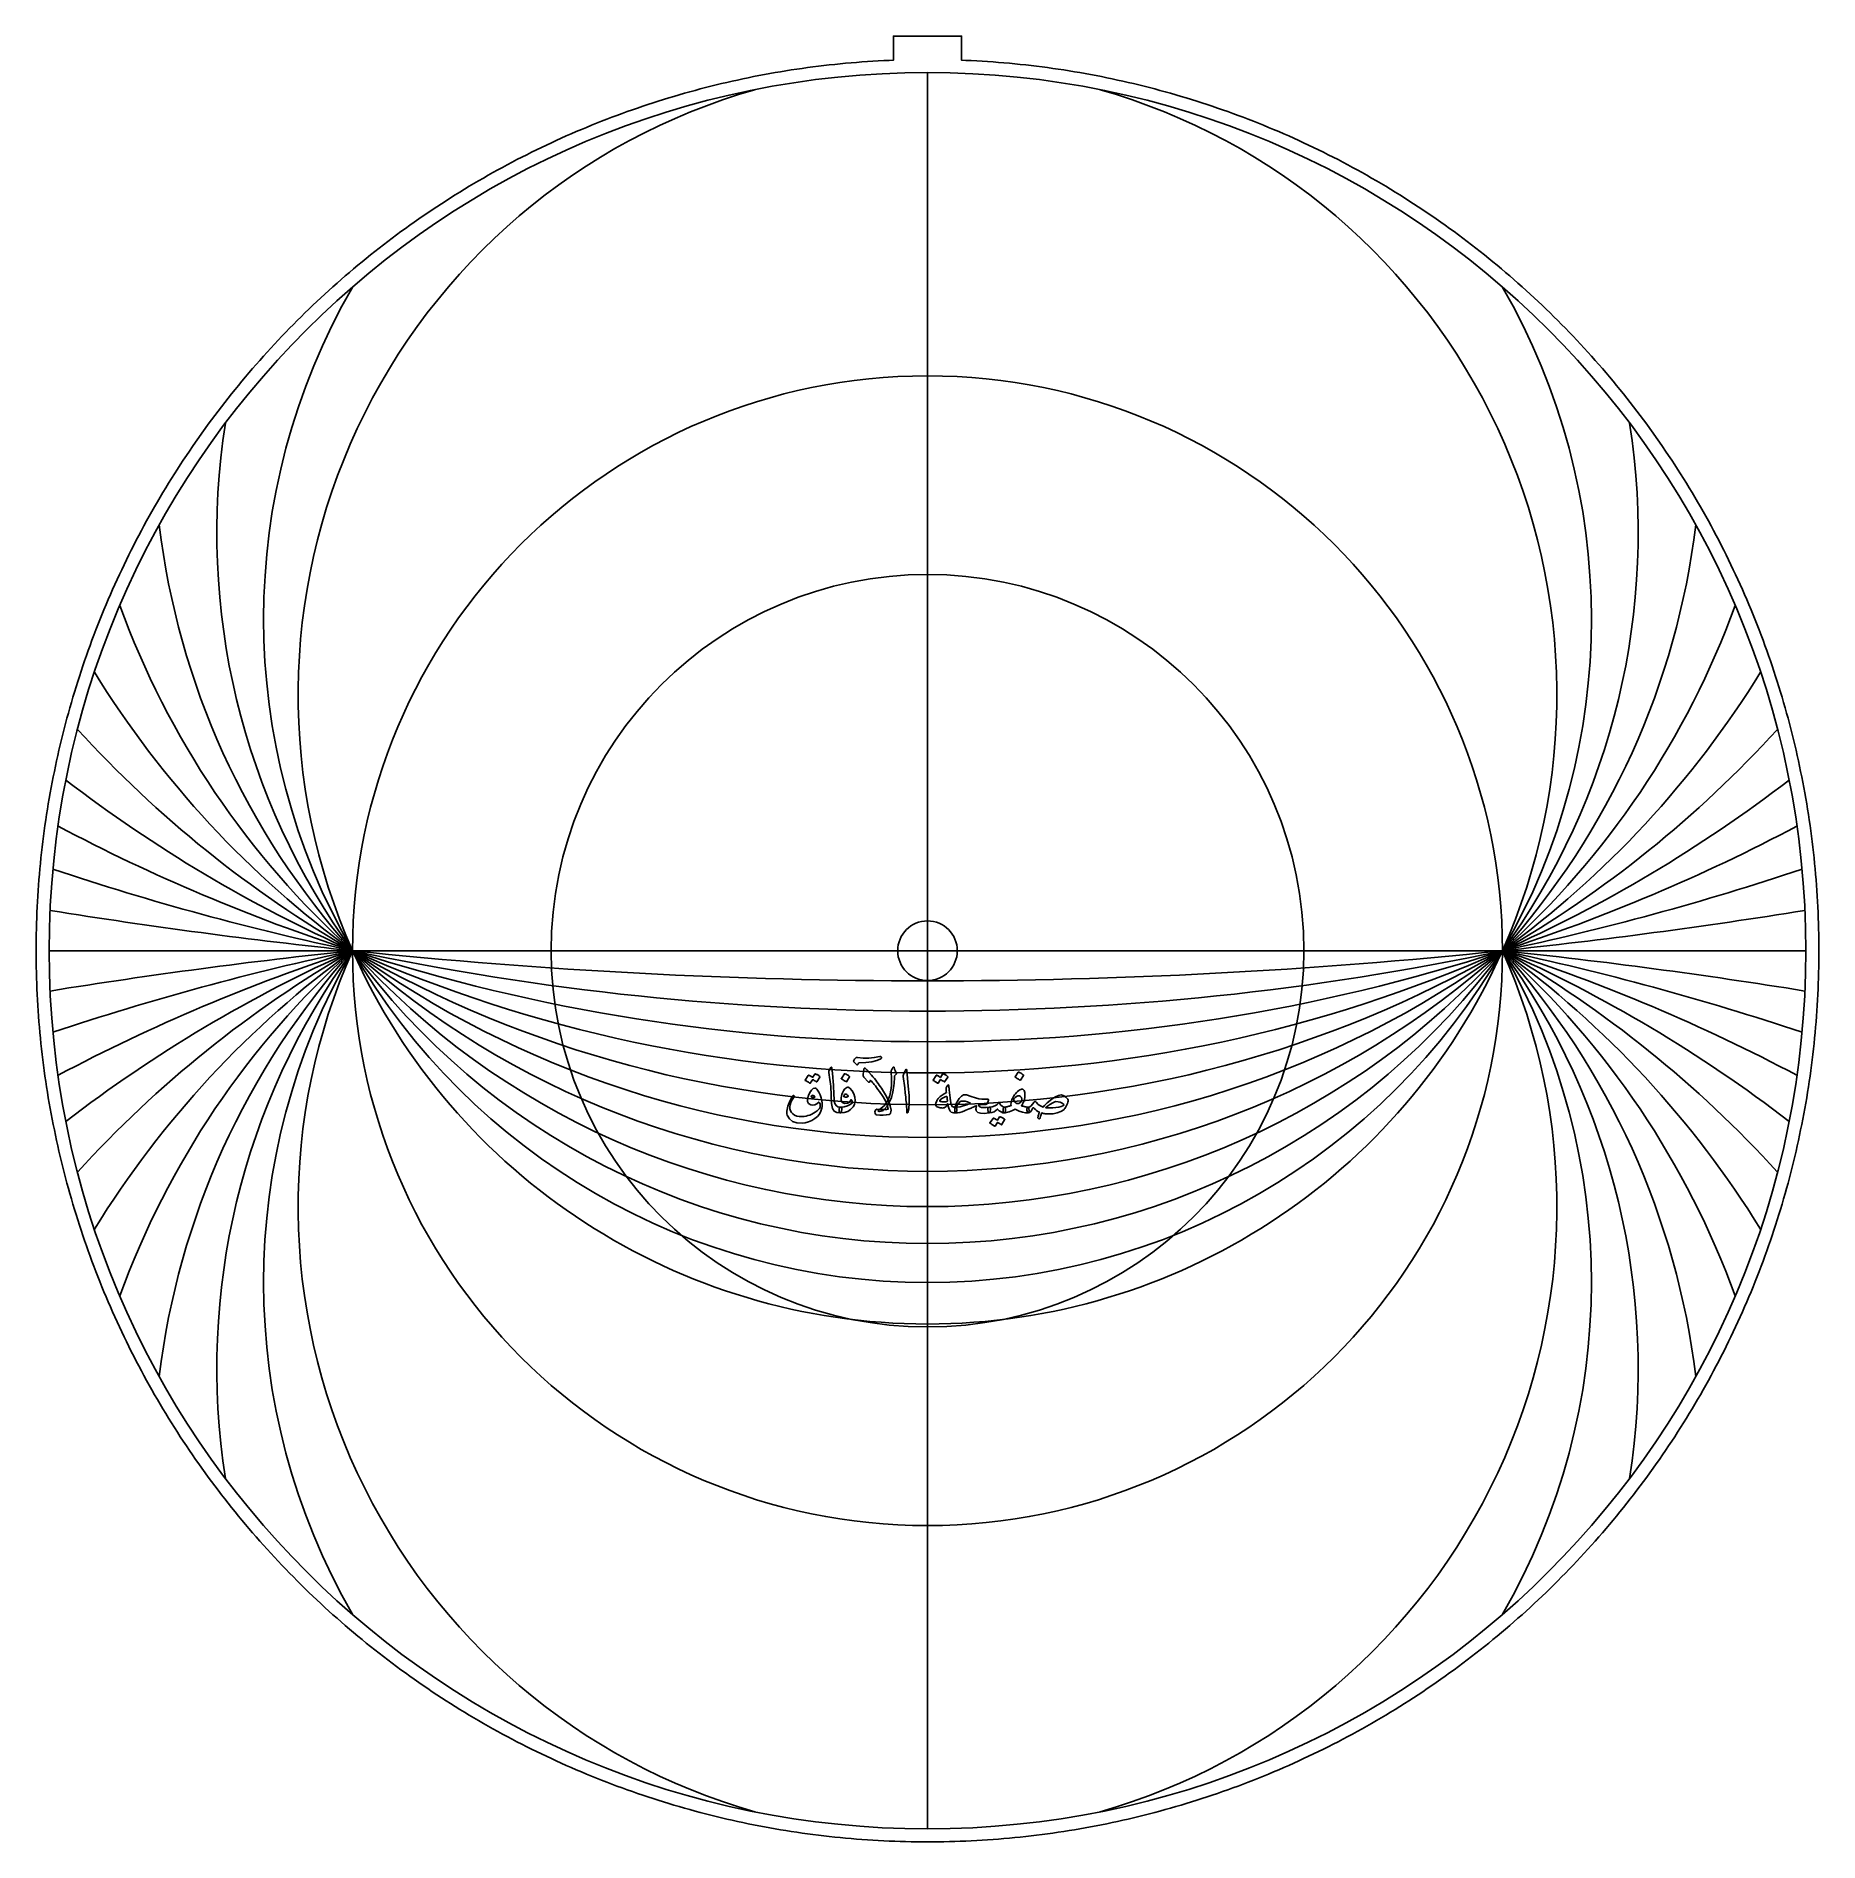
# Model space of a CAD drawing. Header units: millimetres. Extents: x -84 to 84, y -84 to 86.
import ezdxf

# ---------------------------------------------------------------- set-up
doc = ezdxf.new("R2010")
doc.units = ezdxf.units.MM
for name, color, linetype in [('CUT_INNER', 6, 'Continuous'), ('CUT_OUTER', 1, 'Continuous'), ('ENGRAVE', 7, 'Continuous'), ('ENGRAVE_FINE', 8, 'Continuous'), ('TEXT', 5, 'Continuous')]:
    doc.layers.add(name, color=color, linetype=linetype)

msp = doc.modelspace()

# ---------------------------------------------------------------- linework, layer by layer
at = {"layer": 'CUT_INNER'}
msp.add_circle((0, 0), 2.795, dxfattribs=at)
at = {"layer": 'CUT_OUTER'}
msp.add_lwpolyline([(83.5709, -0.5128), (83.5662, -1.0256), (83.5583, -1.5383), (83.5473, -2.051), (83.5332, -2.5636), (83.5159, -3.0761), (83.4954, -3.5885), (83.4718, -4.1007), (83.4451, -4.6128), (83.4152, -5.1247), (83.3822, -5.6365), (83.3461, -6.148), (83.3068, -6.6593), (83.2643, -7.1703), (83.2188, -7.6811), (83.1701, -8.1915), (83.1182, -8.7017), (83.0633, -9.2115), (83.0052, -9.721), (82.944, -10.2302), (82.8797, -10.7389), (82.8122, -11.2472), (82.7416, -11.7552), (82.668, -12.2626), (82.5912, -12.7696), (82.5112, -13.2762), (82.4282, -13.7822), (82.3421, -14.2877), (82.2529, -14.7927), (82.1606, -15.2971), (82.0652, -15.8009), (81.9667, -16.3042), (81.8651, -16.8068), (81.7604, -17.3088), (81.6527, -17.8102), (81.5419, -18.3108), (81.428, -18.8108), (81.311, -19.3101), (81.191, -19.8087), (81.0679, -20.3065), (80.9418, -20.8035), (80.8126, -21.2998), (80.6804, -21.7952), (80.5452, -22.2899), (80.4069, -22.7836), (80.2656, -23.2766), (80.1212, -23.7686), (79.9739, -24.2598), (79.8235, -24.7501), (79.6702, -25.2394), (79.5138, -25.7278), (79.3544, -26.2152), (79.1921, -26.7016), (79.0268, -27.187), (78.8585, -27.6714), (78.6872, -28.1547), (78.513, -28.637), (78.3358, -29.1182), (78.1556, -29.5983), (77.9725, -30.0773), (77.7865, -30.5552), (77.5976, -31.0319), (77.4057, -31.5075), (77.2109, -31.9818), (77.0132, -32.455), (76.8126, -32.9269), (76.6092, -33.3976), (76.4028, -33.867), (76.1936, -34.3352), (75.9814, -34.8021), (75.7665, -35.2676), (75.5486, -35.7318), (75.328, -36.1947), (75.1045, -36.6563), (74.8781, -37.1164), (74.649, -37.5751), (74.417, -38.0325), (74.1823, -38.4884), (73.9447, -38.9428), (73.7044, -39.3958), (73.4612, -39.8473), (73.2154, -40.2973), (72.9667, -40.7458), (72.7153, -41.1927), (72.4612, -41.6381), (72.2044, -42.082), (71.9448, -42.5242), (71.6825, -42.9649), (71.4175, -43.4039), (71.1499, -43.8413), (70.8795, -44.277), (70.6065, -44.7111), (70.3309, -45.1435), (70.0525, -45.5742), (69.7716, -46.0031), (69.488, -46.4304), (69.2018, -46.8559), (68.913, -47.2796), (68.6216, -47.7016), (68.3276, -48.1217), (68.0311, -48.5401), (67.7319, -48.9566), (67.4303, -49.3713), (67.1261, -49.7841), (66.8193, -50.195), (66.5101, -50.6041), (66.1983, -51.0112), (65.8841, -51.4164), (65.5674, -51.8197), (65.2482, -52.2211), (64.9265, -52.6204), (64.6024, -53.0178), (64.2759, -53.4132), (63.9469, -53.8066), (63.6156, -54.198), (63.2818, -54.5873), (62.9457, -54.9745), (62.6072, -55.3597), (62.2663, -55.7429), (61.9231, -56.1239), (61.5776, -56.5028), (61.2297, -56.8795), (60.8796, -57.2542), (60.5271, -57.6266), (60.1724, -57.9969), (59.8154, -58.365), (59.4562, -58.731), (59.0947, -59.0947), (58.731, -59.4562), (58.365, -59.8154), (57.9969, -60.1724), (57.6266, -60.5271), (57.2542, -60.8796), (56.8795, -61.2297), (56.5028, -61.5776), (56.1239, -61.9231), (55.7429, -62.2663), (55.3597, -62.6072), (54.9745, -62.9457), (54.5873, -63.2818), (54.198, -63.6156), (53.8066, -63.9469), (53.4132, -64.2759), (53.0178, -64.6024), (52.6204, -64.9265), (52.2211, -65.2482), (51.8197, -65.5674), (51.4164, -65.8841), (51.0112, -66.1983), (50.6041, -66.5101), (50.195, -66.8193), (49.7841, -67.1261), (49.3713, -67.4303), (48.9566, -67.7319), (48.5401, -68.0311), (48.1217, -68.3276), (47.7016, -68.6216), (47.2796, -68.913), (46.8559, -69.2018), (46.4304, -69.488), (46.0031, -69.7716), (45.5742, -70.0525), (45.1435, -70.3309), (44.7111, -70.6065), (44.277, -70.8795), (43.8413, -71.1499), (43.4039, -71.4175), (42.9649, -71.6825), (42.5242, -71.9448), (42.082, -72.2044), (41.6381, -72.4612), (41.1927, -72.7153), (40.7458, -72.9667), (40.2973, -73.2154), (39.8473, -73.4612), (39.3958, -73.7044), (38.9428, -73.9447), (38.4884, -74.1823), (38.0325, -74.417), (37.5751, -74.649), (37.1164, -74.8781), (36.6563, -75.1045), (36.1947, -75.328), (35.7318, -75.5486), (35.2676, -75.7665), (34.8021, -75.9814), (34.3352, -76.1936), (33.867, -76.4028), (33.3976, -76.6092), (32.9269, -76.8126), (32.455, -77.0132), (31.9818, -77.2109), (31.5075, -77.4057), (31.0319, -77.5976), (30.5552, -77.7865), (30.0773, -77.9725), (29.5983, -78.1556), (29.1182, -78.3358), (28.637, -78.513), (28.1547, -78.6872), (27.6714, -78.8585), (27.187, -79.0268), (26.7016, -79.1921), (26.2152, -79.3544), (25.7278, -79.5138), (25.2394, -79.6702), (24.7501, -79.8235), (24.2598, -79.9739), (23.7686, -80.1212), (23.2766, -80.2656), (22.7836, -80.4069), (22.2899, -80.5452), (21.7952, -80.6804), (21.2998, -80.8126), (20.8035, -80.9418), (20.3065, -81.0679), (19.8087, -81.191), (19.3101, -81.311), (18.8108, -81.428), (18.3108, -81.5419), (17.8102, -81.6527), (17.3088, -81.7604), (16.8068, -81.8651), (16.3042, -81.9667), (15.8009, -82.0652), (15.2971, -82.1606), (14.7927, -82.2529), (14.2877, -82.3421), (13.7822, -82.4282), (13.2762, -82.5112), (12.7696, -82.5912), (12.2626, -82.668), (11.7552, -82.7416), (11.2472, -82.8122), (10.7389, -82.8797), (10.2302, -82.944), (9.721, -83.0052), (9.2115, -83.0633), (8.7017, -83.1182), (8.1915, -83.1701), (7.6811, -83.2188), (7.1703, -83.2643), (6.6593, -83.3068), (6.148, -83.3461), (5.6365, -83.3822), (5.1247, -83.4152), (4.6128, -83.4451), (4.1007, -83.4718), (3.5885, -83.4954), (3.0761, -83.5159), (2.5636, -83.5332), (2.051, -83.5473), (1.5383, -83.5583), (1.0256, -83.5662), (0.5128, -83.5709), (0, -83.5725), (-0.5128, -83.5709), (-1.0256, -83.5662), (-1.5383, -83.5583), (-2.051, -83.5473), (-2.5636, -83.5332), (-3.0761, -83.5159), (-3.5885, -83.4954), (-4.1007, -83.4718), (-4.6128, -83.4451), (-5.1247, -83.4152), (-5.6365, -83.3822), (-6.148, -83.3461), (-6.6593, -83.3068), (-7.1703, -83.2643), (-7.6811, -83.2188), (-8.1915, -83.1701), (-8.7017, -83.1182), (-9.2115, -83.0633), (-9.721, -83.0052), (-10.2302, -82.944), (-10.7389, -82.8797), (-11.2472, -82.8122), (-11.7552, -82.7416), (-12.2626, -82.668), (-12.7696, -82.5912), (-13.2762, -82.5112), (-13.7822, -82.4282), (-14.2877, -82.3421), (-14.7927, -82.2529), (-15.2971, -82.1606), (-15.8009, -82.0652), (-16.3042, -81.9667), (-16.8068, -81.8651), (-17.3088, -81.7604), (-17.8102, -81.6527), (-18.3108, -81.5419), (-18.8108, -81.428), (-19.3101, -81.311), (-19.8087, -81.191), (-20.3065, -81.0679), (-20.8035, -80.9418), (-21.2998, -80.8126), (-21.7952, -80.6804), (-22.2899, -80.5452), (-22.7836, -80.4069), (-23.2766, -80.2656), (-23.7686, -80.1212), (-24.2598, -79.9739), (-24.7501, -79.8235), (-25.2394, -79.6702), (-25.7278, -79.5138), (-26.2152, -79.3544), (-26.7016, -79.1921), (-27.187, -79.0268), (-27.6714, -78.8585), (-28.1547, -78.6872), (-28.637, -78.513), (-29.1182, -78.3358), (-29.5983, -78.1556), (-30.0773, -77.9725), (-30.5552, -77.7865), (-31.0319, -77.5976), (-31.5075, -77.4057), (-31.9818, -77.2109), (-32.455, -77.0132), (-32.9269, -76.8126), (-33.3976, -76.6092), (-33.867, -76.4028), (-34.3352, -76.1936), (-34.8021, -75.9814), (-35.2676, -75.7665), (-35.7318, -75.5486), (-36.1947, -75.328), (-36.6563, -75.1045), (-37.1164, -74.8781), (-37.5751, -74.649), (-38.0325, -74.417), (-38.4884, -74.1823), (-38.9428, -73.9447), (-39.3958, -73.7044), (-39.8473, -73.4612), (-40.2973, -73.2154), (-40.7458, -72.9667), (-41.1927, -72.7153), (-41.6381, -72.4612), (-42.082, -72.2044), (-42.5242, -71.9448), (-42.9649, -71.6825), (-43.4039, -71.4175), (-43.8413, -71.1499), (-44.277, -70.8795), (-44.7111, -70.6065), (-45.1435, -70.3309), (-45.5742, -70.0525), (-46.0031, -69.7716), (-46.4304, -69.488), (-46.8559, -69.2018), (-47.2796, -68.913), (-47.7016, -68.6216), (-48.1217, -68.3276), (-48.5401, -68.0311), (-48.9566, -67.7319), (-49.3713, -67.4303), (-49.7841, -67.1261), (-50.195, -66.8193), (-50.6041, -66.5101), (-51.0112, -66.1983), (-51.4164, -65.8841), (-51.8197, -65.5674), (-52.2211, -65.2482), (-52.6204, -64.9265), (-53.0178, -64.6024), (-53.4132, -64.2759), (-53.8066, -63.9469), (-54.198, -63.6156), (-54.5873, -63.2818), (-54.9745, -62.9457), (-55.3597, -62.6072), (-55.7429, -62.2663), (-56.1239, -61.9231), (-56.5028, -61.5776), (-56.8795, -61.2297), (-57.2542, -60.8796), (-57.6266, -60.5271), (-57.9969, -60.1724), (-58.365, -59.8154), (-58.731, -59.4562), (-59.0947, -59.0947), (-59.4562, -58.731), (-59.8154, -58.365), (-60.1724, -57.9969), (-60.5271, -57.6266), (-60.8796, -57.2542), (-61.2297, -56.8795), (-61.5776, -56.5028), (-61.9231, -56.1239), (-62.2663, -55.7429), (-62.6072, -55.3597), (-62.9457, -54.9745), (-63.2818, -54.5873), (-63.6156, -54.198), (-63.9469, -53.8066), (-64.2759, -53.4132), (-64.6024, -53.0178), (-64.9265, -52.6204), (-65.2482, -52.2211), (-65.5674, -51.8197), (-65.8841, -51.4164), (-66.1983, -51.0112), (-66.5101, -50.6041), (-66.8193, -50.195), (-67.1261, -49.7841), (-67.4303, -49.3713), (-67.7319, -48.9566), (-68.0311, -48.5401), (-68.3276, -48.1217), (-68.6216, -47.7016), (-68.913, -47.2796), (-69.2018, -46.8559), (-69.488, -46.4304), (-69.7716, -46.0031), (-70.0525, -45.5742), (-70.3309, -45.1435), (-70.6065, -44.7111), (-70.8795, -44.277), (-71.1499, -43.8413), (-71.4175, -43.4039), (-71.6825, -42.9649), (-71.9448, -42.5242), (-72.2044, -42.082), (-72.4612, -41.6381), (-72.7153, -41.1927), (-72.9667, -40.7458), (-73.2154, -40.2973), (-73.4612, -39.8473), (-73.7044, -39.3958), (-73.9447, -38.9428), (-74.1823, -38.4884), (-74.417, -38.0325), (-74.649, -37.5751), (-74.8781, -37.1164), (-75.1045, -36.6563), (-75.328, -36.1947), (-75.5486, -35.7318), (-75.7665, -35.2676), (-75.9814, -34.8021), (-76.1936, -34.3352), (-76.4028, -33.867), (-76.6092, -33.3976), (-76.8126, -32.9269), (-77.0132, -32.455), (-77.2109, -31.9818), (-77.4057, -31.5075), (-77.5976, -31.0319), (-77.7865, -30.5552), (-77.9725, -30.0773), (-78.1556, -29.5983), (-78.3358, -29.1182), (-78.513, -28.637), (-78.6872, -28.1547), (-78.8585, -27.6714), (-79.0268, -27.187), (-79.1921, -26.7016), (-79.3544, -26.2152), (-79.5138, -25.7278), (-79.6702, -25.2394), (-79.8235, -24.7501), (-79.9739, -24.2598), (-80.1212, -23.7686), (-80.2656, -23.2766), (-80.4069, -22.7836), (-80.5452, -22.2899), (-80.6804, -21.7952), (-80.8126, -21.2998), (-80.9418, -20.8035), (-81.0679, -20.3065), (-81.191, -19.8087), (-81.311, -19.3101), (-81.428, -18.8108), (-81.5419, -18.3108), (-81.6527, -17.8102), (-81.7604, -17.3088), (-81.8651, -16.8068), (-81.9667, -16.3042), (-82.0652, -15.8009), (-82.1606, -15.2971), (-82.2529, -14.7927), (-82.3421, -14.2877), (-82.4282, -13.7822), (-82.5112, -13.2762), (-82.5912, -12.7696), (-82.668, -12.2626), (-82.7416, -11.7552), (-82.8122, -11.2472), (-82.8797, -10.7389), (-82.944, -10.2302), (-83.0052, -9.721), (-83.0633, -9.2115), (-83.1182, -8.7017), (-83.1701, -8.1915), (-83.2188, -7.6811), (-83.2643, -7.1703), (-83.3068, -6.6593), (-83.3461, -6.148), (-83.3822, -5.6365), (-83.4152, -5.1247), (-83.4451, -4.6128), (-83.4718, -4.1007), (-83.4954, -3.5885), (-83.5159, -3.0761), (-83.5332, -2.5636), (-83.5473, -2.051), (-83.5583, -1.5383), (-83.5662, -1.0256), (-83.5709, -0.5128), (-83.5725, 0), (-83.5709, 0.5128), (-83.5662, 1.0256), (-83.5583, 1.5383), (-83.5473, 2.051), (-83.5332, 2.5636), (-83.5159, 3.0761), (-83.4954, 3.5885), (-83.4718, 4.1007), (-83.4451, 4.6128), (-83.4152, 5.1247), (-83.3822, 5.6365), (-83.3461, 6.148), (-83.3068, 6.6593), (-83.2643, 7.1703), (-83.2188, 7.6811), (-83.1701, 8.1915), (-83.1182, 8.7017), (-83.0633, 9.2115), (-83.0052, 9.721), (-82.944, 10.2302), (-82.8797, 10.7389), (-82.8122, 11.2472), (-82.7416, 11.7552), (-82.668, 12.2626), (-82.5912, 12.7696), (-82.5112, 13.2762), (-82.4282, 13.7822), (-82.3421, 14.2877), (-82.2529, 14.7927), (-82.1606, 15.2971), (-82.0652, 15.8009), (-81.9667, 16.3042), (-81.8651, 16.8068), (-81.7604, 17.3088), (-81.6527, 17.8102), (-81.5419, 18.3108), (-81.428, 18.8108), (-81.311, 19.3101), (-81.191, 19.8087), (-81.0679, 20.3065), (-80.9418, 20.8035), (-80.8126, 21.2998), (-80.6804, 21.7952), (-80.5452, 22.2899), (-80.4069, 22.7836), (-80.2656, 23.2766), (-80.1212, 23.7686), (-79.9739, 24.2598), (-79.8235, 24.7501), (-79.6702, 25.2394), (-79.5138, 25.7278), (-79.3544, 26.2152), (-79.1921, 26.7016), (-79.0268, 27.187), (-78.8585, 27.6714), (-78.6872, 28.1547), (-78.513, 28.637), (-78.3358, 29.1182), (-78.1556, 29.5983), (-77.9725, 30.0773), (-77.7865, 30.5552), (-77.5976, 31.0319), (-77.4057, 31.5075), (-77.2109, 31.9818), (-77.0132, 32.455), (-76.8126, 32.9269), (-76.6092, 33.3976), (-76.4028, 33.867), (-76.1936, 34.3352), (-75.9814, 34.8021), (-75.7665, 35.2676), (-75.5486, 35.7318), (-75.328, 36.1947), (-75.1045, 36.6563), (-74.8781, 37.1164), (-74.649, 37.5751), (-74.417, 38.0325), (-74.1823, 38.4884), (-73.9447, 38.9428), (-73.7044, 39.3958), (-73.4612, 39.8473), (-73.2154, 40.2973), (-72.9667, 40.7458), (-72.7153, 41.1927), (-72.4612, 41.6381), (-72.2044, 42.082), (-71.9448, 42.5242), (-71.6825, 42.9649), (-71.4175, 43.4039), (-71.1499, 43.8413), (-70.8795, 44.277), (-70.6065, 44.7111), (-70.3309, 45.1435), (-70.0525, 45.5742), (-69.7716, 46.0031), (-69.488, 46.4304), (-69.2018, 46.8559), (-68.913, 47.2796), (-68.6216, 47.7016), (-68.3276, 48.1217), (-68.0311, 48.5401), (-67.7319, 48.9566), (-67.4303, 49.3713), (-67.1261, 49.7841), (-66.8193, 50.195), (-66.5101, 50.6041), (-66.1983, 51.0112), (-65.8841, 51.4164), (-65.5674, 51.8197), (-65.2482, 52.2211), (-64.9265, 52.6204), (-64.6024, 53.0178), (-64.2759, 53.4132), (-63.9469, 53.8066), (-63.6156, 54.198), (-63.2818, 54.5873), (-62.9457, 54.9745), (-62.6072, 55.3597), (-62.2663, 55.7429), (-61.9231, 56.1239), (-61.5776, 56.5028), (-61.2297, 56.8795), (-60.8796, 57.2542), (-60.5271, 57.6266), (-60.1724, 57.9969), (-59.8154, 58.365), (-59.4562, 58.731), (-59.0947, 59.0947), (-58.731, 59.4562), (-58.365, 59.8154), (-57.9969, 60.1724), (-57.6266, 60.5271), (-57.2542, 60.8796), (-56.8795, 61.2297), (-56.5028, 61.5776), (-56.1239, 61.9231), (-55.7429, 62.2663), (-55.3597, 62.6072), (-54.9745, 62.9457), (-54.5873, 63.2818), (-54.198, 63.6156), (-53.8066, 63.9469), (-53.4132, 64.2759), (-53.0178, 64.6024), (-52.6204, 64.9265), (-52.2211, 65.2482), (-51.8197, 65.5674), (-51.4164, 65.8841), (-51.0112, 66.1983), (-50.6041, 66.5101), (-50.195, 66.8193), (-49.7841, 67.1261), (-49.3713, 67.4303), (-48.9566, 67.7319), (-48.5401, 68.0311), (-48.1217, 68.3276), (-47.7016, 68.6216), (-47.2796, 68.913), (-46.8559, 69.2018), (-46.4304, 69.488), (-46.0031, 69.7716), (-45.5742, 70.0525), (-45.1435, 70.3309), (-44.7111, 70.6065), (-44.277, 70.8795), (-43.8413, 71.1499), (-43.4039, 71.4175), (-42.9649, 71.6825), (-42.5242, 71.9448), (-42.082, 72.2044), (-41.6381, 72.4612), (-41.1927, 72.7153), (-40.7458, 72.9667), (-40.2973, 73.2154), (-39.8473, 73.4612), (-39.3958, 73.7044), (-38.9428, 73.9447), (-38.4884, 74.1823), (-38.0325, 74.417), (-37.5751, 74.649), (-37.1164, 74.8781), (-36.6563, 75.1045), (-36.1947, 75.328), (-35.7318, 75.5486), (-35.2676, 75.7665), (-34.8021, 75.9814), (-34.3352, 76.1936), (-33.867, 76.4028), (-33.3976, 76.6092), (-32.9269, 76.8126), (-32.455, 77.0132), (-31.9818, 77.2109), (-31.5075, 77.4057), (-31.0319, 77.5976), (-30.5552, 77.7865), (-30.0773, 77.9725), (-29.5983, 78.1556), (-29.1182, 78.3358), (-28.637, 78.513), (-28.1547, 78.6872), (-27.6714, 78.8585), (-27.187, 79.0268), (-26.7016, 79.1921), (-26.2152, 79.3544), (-25.7278, 79.5138), (-25.2394, 79.6702), (-24.7501, 79.8235), (-24.2598, 79.9739), (-23.7686, 80.1212), (-23.2766, 80.2656), (-22.7836, 80.4069), (-22.2899, 80.5452), (-21.7952, 80.6804), (-21.2998, 80.8126), (-20.8035, 80.9418), (-20.3065, 81.0679), (-19.8087, 81.191), (-19.3101, 81.311), (-18.8108, 81.428), (-18.3108, 81.5419), (-17.8102, 81.6527), (-17.3088, 81.7604), (-16.8068, 81.8651), (-16.3042, 81.9667), (-15.8009, 82.0652), (-15.2971, 82.1606), (-14.7927, 82.2529), (-14.2877, 82.3421), (-13.7822, 82.4282), (-13.2762, 82.5112), (-12.7696, 82.5912), (-12.2626, 82.668), (-11.7552, 82.7416), (-11.2472, 82.8122), (-10.7389, 82.8797), (-10.2302, 82.944), (-9.721, 83.0052), (-9.2115, 83.0633), (-8.7017, 83.1182), (-8.1915, 83.1701), (-7.6811, 83.2188), (-7.1703, 83.2643), (-6.6593, 83.3068), (-6.148, 83.3461), (-5.6365, 83.3822), (-5.1247, 83.4152), (-4.6128, 83.4451), (-4.1007, 83.4718), (-3.5885, 83.4954), (-3.2025, 83.5108), (-3.2025, 85.7685), (3.2025, 85.7685), (3.2025, 83.5108), (3.5885, 83.4954), (4.1007, 83.4718), (4.6128, 83.4451), (5.1247, 83.4152), (5.6365, 83.3822), (6.148, 83.3461), (6.6593, 83.3068), (7.1703, 83.2643), (7.6811, 83.2188), (8.1915, 83.1701), (8.7017, 83.1182), (9.2115, 83.0633), (9.721, 83.0052), (10.2302, 82.944), (10.7389, 82.8797), (11.2472, 82.8122), (11.7552, 82.7416), (12.2626, 82.668), (12.7696, 82.5912), (13.2762, 82.5112), (13.7822, 82.4282), (14.2877, 82.3421), (14.7927, 82.2529), (15.2971, 82.1606), (15.8009, 82.0652), (16.3042, 81.9667), (16.8068, 81.8651), (17.3088, 81.7604), (17.8102, 81.6527), (18.3108, 81.5419), (18.8108, 81.428), (19.3101, 81.311), (19.8087, 81.191), (20.3065, 81.0679), (20.8035, 80.9418), (21.2998, 80.8126), (21.7952, 80.6804), (22.2899, 80.5452), (22.7836, 80.4069), (23.2766, 80.2656), (23.7686, 80.1212), (24.2598, 79.9739), (24.7501, 79.8235), (25.2394, 79.6702), (25.7278, 79.5138), (26.2152, 79.3544), (26.7016, 79.1921), (27.187, 79.0268), (27.6714, 78.8585), (28.1547, 78.6872), (28.637, 78.513), (29.1182, 78.3358), (29.5983, 78.1556), (30.0773, 77.9725), (30.5552, 77.7865), (31.0319, 77.5976), (31.5075, 77.4057), (31.9818, 77.2109), (32.455, 77.0132), (32.9269, 76.8126), (33.3976, 76.6092), (33.867, 76.4028), (34.3352, 76.1936), (34.8021, 75.9814), (35.2676, 75.7665), (35.7318, 75.5486), (36.1947, 75.328), (36.6563, 75.1045), (37.1164, 74.8781), (37.5751, 74.649), (38.0325, 74.417), (38.4884, 74.1823), (38.9428, 73.9447), (39.3958, 73.7044), (39.8473, 73.4612), (40.2973, 73.2154), (40.7458, 72.9667), (41.1927, 72.7153), (41.6381, 72.4612), (42.082, 72.2044), (42.5242, 71.9448), (42.9649, 71.6825), (43.4039, 71.4175), (43.8413, 71.1499), (44.277, 70.8795), (44.7111, 70.6065), (45.1435, 70.3309), (45.5742, 70.0525), (46.0031, 69.7716), (46.4304, 69.488), (46.8559, 69.2018), (47.2796, 68.913), (47.7016, 68.6216), (48.1217, 68.3276), (48.5401, 68.0311), (48.9566, 67.7319), (49.3713, 67.4303), (49.7841, 67.1261), (50.195, 66.8193), (50.6041, 66.5101), (51.0112, 66.1983), (51.4164, 65.8841), (51.8197, 65.5674), (52.2211, 65.2482), (52.6204, 64.9265), (53.0178, 64.6024), (53.4132, 64.2759), (53.8066, 63.9469), (54.198, 63.6156), (54.5873, 63.2818), (54.9745, 62.9457), (55.3597, 62.6072), (55.7429, 62.2663), (56.1239, 61.9231), (56.5028, 61.5776), (56.8795, 61.2297), (57.2542, 60.8796), (57.6266, 60.5271), (57.9969, 60.1724), (58.365, 59.8154), (58.731, 59.4562), (59.0947, 59.0947), (59.4562, 58.731), (59.8154, 58.365), (60.1724, 57.9969), (60.5271, 57.6266), (60.8796, 57.2542), (61.2297, 56.8795), (61.5776, 56.5028), (61.9231, 56.1239), (62.2663, 55.7429), (62.6072, 55.3597), (62.9457, 54.9745), (63.2818, 54.5873), (63.6156, 54.198), (63.9469, 53.8066), (64.2759, 53.4132), (64.6024, 53.0178), (64.9265, 52.6204), (65.2482, 52.2211), (65.5674, 51.8197), (65.8841, 51.4164), (66.1983, 51.0112), (66.5101, 50.6041), (66.8193, 50.195), (67.1261, 49.7841), (67.4303, 49.3713), (67.7319, 48.9566), (68.0311, 48.5401), (68.3276, 48.1217), (68.6216, 47.7016), (68.913, 47.2796), (69.2018, 46.8559), (69.488, 46.4304), (69.7716, 46.0031), (70.0525, 45.5742), (70.3309, 45.1435), (70.6065, 44.7111), (70.8795, 44.277), (71.1499, 43.8413), (71.4175, 43.4039), (71.6825, 42.9649), (71.9448, 42.5242), (72.2044, 42.082), (72.4612, 41.6381), (72.7153, 41.1927), (72.9667, 40.7458), (73.2154, 40.2973), (73.4612, 39.8473), (73.7044, 39.3958), (73.9447, 38.9428), (74.1823, 38.4884), (74.417, 38.0325), (74.649, 37.5751), (74.8781, 37.1164), (75.1045, 36.6563), (75.328, 36.1947), (75.5486, 35.7318), (75.7665, 35.2676), (75.9814, 34.8021), (76.1936, 34.3352), (76.4028, 33.867), (76.6092, 33.3976), (76.8126, 32.9269), (77.0132, 32.455), (77.2109, 31.9818), (77.4057, 31.5075), (77.5976, 31.0319), (77.7865, 30.5552), (77.9725, 30.0773), (78.1556, 29.5983), (78.3358, 29.1182), (78.513, 28.637), (78.6872, 28.1547), (78.8585, 27.6714), (79.0268, 27.187), (79.1921, 26.7016), (79.3544, 26.2152), (79.5138, 25.7278), (79.6702, 25.2394), (79.8235, 24.7501), (79.9739, 24.2598), (80.1212, 23.7686), (80.2656, 23.2766), (80.4069, 22.7836), (80.5452, 22.2899), (80.6804, 21.7952), (80.8126, 21.2998), (80.9418, 20.8035), (81.0679, 20.3065), (81.191, 19.8087), (81.311, 19.3101), (81.428, 18.8108), (81.5419, 18.3108), (81.6527, 17.8102), (81.7604, 17.3088), (81.8651, 16.8068), (81.9667, 16.3042), (82.0652, 15.8009), (82.1606, 15.2971), (82.2529, 14.7927), (82.3421, 14.2877), (82.4282, 13.7822), (82.5112, 13.2762), (82.5912, 12.7696), (82.668, 12.2626), (82.7416, 11.7552), (82.8122, 11.2472), (82.8797, 10.7389), (82.944, 10.2302), (83.0052, 9.721), (83.0633, 9.2115), (83.1182, 8.7017), (83.1701, 8.1915), (83.2188, 7.6811), (83.2643, 7.1703), (83.3068, 6.6593), (83.3461, 6.148), (83.3822, 5.6365), (83.4152, 5.1247), (83.4451, 4.6128), (83.4718, 4.1007), (83.4954, 3.5885), (83.5159, 3.0761), (83.5332, 2.5636), (83.5473, 2.051), (83.5583, 1.5383), (83.5662, 1.0256), (83.5709, 0.5128), (83.5725, 0)], close=True, dxfattribs=at)
at = {"layer": 'ENGRAVE'}
for points in [[(0, -82.35), (0, 82.35)], [(-82.35, 0), (82.35, 0)]]:
    msp.add_lwpolyline(points, dxfattribs=at)
for radius in [82.35, 53.9054, 35.2859]:
    msp.add_circle((0, 0), radius, dxfattribs=at)
at = {"layer": 'ENGRAVE_FINE'}
for centre, radius, start, end in [((0, 24.0002), 59.0068, 105.921623, 204), ((0, 24.0002), 59.0068, 105.921623, 204), ((0, 24.0002), 59.0068, 336, 74.078377), ((0, 24.0002), 59.0068, 336, 74.078377), ((0, 31.1223), 62.2446, 149.977264, 210), ((0, 31.1223), 62.2446, 149.977264, 210), ((0, 31.1223), 62.2446, 330, 30.022736), ((0, 31.1223), 62.2446, 330, 30.022736), ((0, 39.1646), 66.6308, 171.093987, 216), ((0, 39.1646), 66.6308, 171.093987, 216), ((0, 39.1646), 66.6308, 324, 8.906013), ((0, 39.1646), 66.6308, 324, 8.906013), ((0, 48.5367), 72.5369, 186.817711, 222), ((0, 48.5367), 72.5369, 186.817711, 222), ((0, 48.5367), 72.5369, 318, 353.182289), ((0, 48.5367), 72.5369, 318, 353.182289), ((0, 59.8681), 80.5604, 199.959035, 228), ((0, 59.8681), 80.5604, 199.959035, 228), ((0, 59.8681), 80.5604, 312, 340.040965), ((0, 59.8681), 80.5604, 312, 340.040965), ((0, 74.1945), 91.7094, 211.615649, 234), ((0, 74.1945), 91.7094, 211.615649, 234), ((0, 74.1945), 91.7094, 306, 328.384351), ((0, 74.1945), 91.7094, 306, 328.384351), ((0, 93.367), 107.8109, 222.338487, 240), ((0, 93.367), 107.8109, 222.338487, 240), ((0, 93.367), 107.8109, 300, 317.661513), ((0, 93.367), 107.8109, 300, 317.661513), ((0, 121.0736), 132.5316, 232.445767, 246), ((0, 121.0736), 132.5316, 232.445767, 246), ((0, 121.0736), 132.5316, 294, 307.554233), ((0, 121.0736), 132.5316, 294, 307.554233), ((0, 165.9039), 174.4417, 242.140525, 252), ((0, 165.9039), 174.4417, 242.140525, 252), ((0, 165.9039), 174.4417, 288, 297.859475), ((0, 165.9039), 174.4417, 288, 297.859475), ((0, 253.6051), 259.2708, 251.563635, 258), ((0, 253.6051), 259.2708, 251.563635, 258), ((0, 253.6051), 259.2708, 282, 288.436365), ((0, 253.6051), 259.2708, 282, 288.436365), ((0, 512.876), 515.701, 260.821116, 264), ((0, 512.876), 515.701, 260.821116, 264), ((0, 512.876), 515.701, 276, 279.178884), ((0, 512.876), 515.701, 276, 279.178884), ((0, -512.876), 515.701, 96, 99.178884), ((0, -253.6051), 259.2708, 102, 108.436365), ((0, -121.0736), 132.5316, 114, 127.554233), ((0, -93.367), 107.8109, 120, 137.661513), ((0, -59.8681), 80.5604, 132, 160.040965), ((0, -31.1223), 62.2446, 150, 210.022736), ((0, 512.876), 515.701, 264, 270), ((0, 165.9039), 174.4417, 252, 270), ((0, 121.0736), 132.5316, 246, 270), ((0, 74.1945), 91.7094, 234, 270), ((0, 59.8681), 80.5604, 228, 270), ((0, 48.5367), 72.5369, 222, 270), ((0, 39.1646), 66.6308, 216, 270), ((0, 24.0002), 59.0068, 204, 270), ((0, 512.876), 515.701, 270, 276), ((0, 165.9039), 174.4417, 270, 288), ((0, 121.0736), 132.5316, 270, 294), ((0, 74.1945), 91.7094, 270, 306), ((0, 59.8681), 80.5604, 270, 312), ((0, 48.5367), 72.5369, 270, 318), ((0, 39.1646), 66.6308, 270, 324), ((0, 24.0002), 59.0068, 270, 336), ((0, -31.1223), 62.2446, 329.977264, 30), ((0, -512.876), 515.701, 80.821116, 84), ((0, -253.6051), 259.2708, 71.563635, 78), ((0, -165.9039), 174.4417, 62.140525, 72), ((0, -121.0736), 132.5316, 52.445767, 66), ((0, -93.367), 107.8109, 42.338487, 60), ((0, -59.8681), 80.5604, 19.959035, 48), ((0, -165.9039), 174.4417, 108, 117.859475), ((0, -74.1945), 91.7094, 126, 148.384351), ((0, -48.5367), 72.5369, 138, 173.182289), ((0, -39.1646), 66.6308, 144, 188.906013), ((0, -24.0002), 59.0068, 156, 254.078377), ((0, 253.6051), 259.2708, 258, 270), ((0, 93.367), 107.8109, 240, 270), ((0, 31.1223), 62.2446, 210, 270), ((0, 253.6051), 259.2708, 270, 282), ((0, 93.367), 107.8109, 270, 300), ((0, 31.1223), 62.2446, 270, 330), ((0, -24.0002), 59.0068, 285.921623, 24), ((0, -74.1945), 91.7094, 31.615649, 54), ((0, -48.5367), 72.5369, 6.817711, 42), ((0, -39.1646), 66.6308, 351.093987, 36)]:
    msp.add_arc(centre, radius, start, end, dxfattribs=at)
at = {"layer": 'TEXT'}
for points in [[(-4.4658, -9.9172), (-4.4171, -9.9124), (-4.3772, -9.9216), (-4.3462, -9.9448), (-4.3241, -9.9821), (-4.3142, -10.0245), (-4.3197, -10.0633), (-4.3407, -10.0983), (-4.3772, -10.1297), (-4.7451, -10.3079), (-5.2111, -10.4293), (-5.7752, -10.4938), (-6.4375, -10.5016), (-6.464, -10.5547), (-6.4906, -10.602), (-6.5172, -10.6433), (-6.5437, -10.6787), (-6.5666, -10.7023), (-6.588, -10.7141), (-6.6079, -10.7141), (-6.6264, -10.7023), (-6.9038, -10.419), (-6.9234, -10.3688), (-6.8994, -10.2891), (-6.8319, -10.1799), (-6.7208, -10.0411), (-6.6906, -10.019), (-6.6529, -10.0057), (-6.6079, -10.0013), (-6.5555, -10.0057), (-6.0309, -10.0644), (-5.5077, -10.0692), (-4.986, -10.0201), (-4.4658, -9.9172)], [(-10.5638, -11.5642), (-10.5564, -11.5568), (-10.5461, -11.5524), (-10.5328, -11.5509), (-10.5166, -11.5524), (-10.4585, -11.5741), (-10.4022, -11.5981), (-10.3478, -11.6243), (-10.2952, -11.6527), (-10.2441, -11.6837), (-10.1941, -11.7177), (-10.1452, -11.7546), (-10.0975, -11.7944), (-10.0882, -11.8066), (-10.0842, -11.8195), (-10.0853, -11.8331), (-10.0916, -11.8475), (-10.3749, -12.2962), (-10.3827, -12.3021), (-10.3941, -12.3021), (-10.4092, -12.2962), (-10.428, -12.2844), (-10.441, -12.2735), (-10.462, -12.2585), (-10.4911, -12.2395), (-10.5284, -12.2165), (-10.5742, -12.189), (-10.6288, -12.1567), (-10.6922, -12.1196), (-10.7645, -12.0778), (-10.9889, -12.426), (-10.9992, -12.4367), (-11.0125, -12.4393), (-11.0287, -12.4338), (-11.0479, -12.4201), (-11.0645, -12.4083), (-11.0907, -12.3906), (-11.1265, -12.367), (-11.1719, -12.3375), (-11.2276, -12.3021), (-11.2943, -12.2608), (-11.3722, -12.2135), (-11.4611, -12.1604), (-11.4703, -12.1515), (-11.4744, -12.1427), (-11.4733, -12.1338), (-11.467, -12.125), (-11.1778, -11.694), (-11.1704, -11.6867), (-11.16, -11.6822), (-11.1468, -11.6808), (-11.1305, -11.6822), (-11.0811, -11.6983), (-11.0331, -11.7169), (-10.9866, -11.7381), (-10.9416, -11.7619), (-10.8981, -11.7879), (-10.856, -11.8158), (-10.8154, -11.8455), (-10.7763, -11.877)], [(-9.0526, -10.962), (-9.0412, -10.9443), (-9.0305, -10.9325), (-9.0205, -10.9266), (-9.0113, -10.9266), (-8.9973, -10.9344), (-8.9847, -10.9576), (-8.9736, -10.9964), (-8.964, -11.0506), (-8.9153, -11.4915), (-8.8755, -11.8992), (-8.8445, -12.2737), (-8.8224, -12.615), (-8.8082, -12.9068), (-8.7951, -13.1684), (-8.7831, -13.3997), (-8.7722, -13.6008), (-8.7628, -13.7716), (-8.7552, -13.9122), (-8.7495, -14.0225), (-8.7456, -14.1026), (-8.6932, -14.3424), (-8.5774, -14.5187), (-8.3981, -14.6316), (-8.1553, -14.6811), (-8.0878, -14.6988), (-8.0446, -14.7401), (-8.0258, -14.805), (-8.0313, -14.8936), (-8.059, -15.0331), (-8.0889, -15.1327), (-8.121, -15.1924), (-8.1553, -15.2124), (-8.497, -15.1674), (-8.7486, -15.0323), (-8.9102, -14.8073), (-8.9818, -14.4922), (-8.993, -14.3415), (-9.0032, -14.1904), (-9.0122, -14.0389), (-9.0201, -13.8871), (-9.0273, -13.7349), (-9.0341, -13.5823), (-9.0406, -13.4294), (-9.0467, -13.2761), (-9.0578, -12.9837), (-9.0733, -12.7205), (-9.0932, -12.4864), (-9.1175, -12.2814), (-9.1463, -12.0846), (-9.1795, -11.8748), (-9.2171, -11.6522), (-9.2592, -11.4166), (-9.2647, -11.3742), (-9.2636, -11.3354), (-9.2559, -11.3004), (-9.2415, -11.269)], [(-7.7893, -11.5524), (-7.7819, -11.545), (-7.7716, -11.5406), (-7.7583, -11.5391), (-7.7421, -11.5406), (-7.6273, -11.5871), (-7.5192, -11.6439), (-7.4178, -11.711), (-7.323, -11.7885), (-7.3137, -11.8003), (-7.3097, -11.8121), (-7.3108, -11.8239), (-7.317, -11.8357), (-7.5945, -12.2844), (-7.6048, -12.2951), (-7.6181, -12.2977), (-7.6343, -12.2921), (-7.6535, -12.2785), (-7.6701, -12.2667), (-7.6963, -12.249), (-7.7321, -12.2253), (-7.7775, -12.1958), (-7.8332, -12.1604), (-7.9, -12.1191), (-7.9778, -12.0719), (-8.0668, -12.0187), (-8.0786, -12.0099), (-8.0845, -12.001), (-8.0845, -11.9922), (-8.0786, -11.9833)], [(-4.7669, -14.8582), (-4.5639, -14.8761), (-4.3802, -14.8884), (-4.2156, -14.8953), (-4.0703, -14.8965), (-3.9437, -14.8927), (-3.8356, -14.884), (-3.746, -14.8705), (-3.6748, -14.8523), (-3.7489, -14.5342), (-3.9124, -14.1527), (-4.1651, -13.7078), (-4.5071, -13.1994), (-4.6414, -13.0125), (-4.7669, -12.8415), (-4.8834, -12.6863), (-4.9912, -12.5471), (-5.0901, -12.424), (-5.1801, -12.3176), (-5.2613, -12.2277), (-5.3336, -12.1545), (-5.4221, -12.308), (-5.4597, -12.3264), (-5.4959, -12.3286), (-5.5306, -12.3146), (-5.5638, -12.2844), (-5.9711, -11.8475), (-6.0087, -11.7955), (-6.0331, -11.7398), (-6.0442, -11.6804), (-6.042, -11.6173), (-5.9593, -11.1037), (-5.9516, -11.0676), (-5.9401, -11.0417), (-5.925, -11.0262), (-5.9062, -11.0211), (-5.8184, -11.0591), (-5.6789, -11.179), (-5.4878, -11.3808), (-5.245, -11.6645), (-5.1116, -11.8259), (-4.9831, -11.9855), (-4.8593, -12.1432), (-4.7403, -12.2991), (-4.6261, -12.4532), (-4.5167, -12.6054), (-4.4121, -12.7557), (-4.3123, -12.9042), (-3.9422, -13.5111), (-3.6703, -14.0568), (-3.4966, -14.5412), (-3.4209, -14.9644), (-3.425, -15.1124), (-3.4549, -15.2257), (-3.5106, -15.3042), (-3.5921, -15.3481), (-3.8733, -15.4035), (-4.1677, -15.4278), (-4.4754, -15.4212), (-4.7964, -15.3836), (-4.8259, -15.3788), (-4.8495, -15.3703), (-4.8672, -15.3581), (-4.879, -15.3422), (-4.917, -15.2201), (-4.9248, -15.1076), (-4.9023, -15.0047), (-4.8495, -14.9113), (-4.8266, -14.8836), (-4.8052, -14.8656), (-4.7853, -14.8571), (-4.7669, -14.8582)], [(-4.0703, -14.8936), (-4.1629, -14.9714), (-4.2636, -15.0279), (-4.3724, -15.0629), (-4.4894, -15.0766), (-4.5566, -15.0729), (-4.6045, -15.0618), (-4.6333, -15.0434), (-4.6429, -15.0176), (-4.634, -14.9844), (-4.6075, -14.9497), (-4.5632, -14.9135), (-4.5012, -14.8759), (-4.0747, -14.5553), (-3.7515, -14.1247), (-3.5316, -13.5842), (-3.415, -12.9337), (-3.3873, -12.571), (-3.3752, -12.2091), (-3.3785, -11.8479), (-3.3973, -11.4874), (-3.4028, -11.383), (-3.4017, -11.3), (-3.394, -11.2384), (-3.3796, -11.1982), (-3.349, -11.145), (-3.322, -11.0978), (-3.2988, -11.0565), (-3.2792, -11.0211), (-3.263, -10.9916), (-3.2497, -10.968), (-3.2394, -10.9502), (-3.232, -10.9384), (-3.2173, -10.9233), (-3.2025, -10.9133), (-3.1877, -10.9086), (-3.173, -10.9089), (-3.1545, -10.9159), (-3.1405, -10.9252), (-3.1309, -10.9366), (-3.1258, -10.9502), (-3.0815, -11.1063), (-3.0372, -11.2321), (-2.9929, -11.3277), (-2.9487, -11.393), (-2.9151, -11.4395), (-2.9029, -11.4845), (-2.9121, -11.528), (-2.9428, -11.5701), (-3.108, -11.7413), (-3.1053, -11.9097), (-3.1088, -12.0844), (-3.1186, -12.2654), (-3.1346, -12.4526), (-3.1566, -12.6465), (-3.1841, -12.8474), (-3.2171, -13.0553), (-3.2556, -13.2702), (-3.3796, -13.7546), (-3.5567, -14.1867), (-3.7869, -14.5663), (-4.0703, -14.8936)], [(-2.0986, -11.2572), (-2.0421, -11.148), (-1.9968, -11.1096), (-1.9625, -11.1421), (-1.9392, -11.2454), (-1.8034, -12.6917), (-1.7226, -13.5794), (-1.7046, -14.2885), (-1.7492, -14.8191), (-1.8566, -15.171), (-1.8761, -15.1998), (-1.8935, -15.2153), (-1.9086, -15.2175), (-1.9215, -15.2065), (-1.9318, -15.1891), (-1.9392, -15.1666), (-1.9436, -15.139), (-1.9451, -15.1061), (-1.9451, -14.8504), (-1.9569, -14.5793), (-1.9805, -14.2926), (-2.016, -13.9904), (-2.0237, -13.9114), (-2.0469, -13.6982), (-2.0857, -13.3506), (-2.1399, -12.8688), (-2.2698, -11.8003), (-2.2727, -11.7435), (-2.2698, -11.6911), (-2.2609, -11.6431), (-2.2462, -11.5996)], [(1.4197, -11.5642), (1.4271, -11.5568), (1.4374, -11.5524), (1.4507, -11.5509), (1.467, -11.5524), (1.5251, -11.5741), (1.5813, -11.5981), (1.6357, -11.6243), (1.6883, -11.6527), (1.7394, -11.6837), (1.7894, -11.7177), (1.8383, -11.7546), (1.8861, -11.7944), (1.8953, -11.8066), (1.8994, -11.8195), (1.8983, -11.8331), (1.892, -11.8475), (1.6086, -12.2962), (1.6009, -12.3021), (1.5894, -12.3021), (1.5743, -12.2962), (1.5555, -12.2844), (1.5426, -12.2735), (1.5216, -12.2585), (1.4924, -12.2395), (1.4551, -12.2165), (1.4094, -12.189), (1.3548, -12.1567), (1.2913, -12.1196), (1.219, -12.0778), (0.9947, -12.426), (0.9844, -12.4367), (0.9711, -12.4393), (0.9548, -12.4338), (0.9357, -12.4201), (0.9191, -12.4083), (0.8929, -12.3906), (0.8571, -12.367), (0.8117, -12.3375), (0.756, -12.3021), (0.6892, -12.2608), (0.6114, -12.2135), (0.5224, -12.1604), (0.5132, -12.1515), (0.5092, -12.1427), (0.5103, -12.1338), (0.5165, -12.125), (0.8058, -11.694), (0.8132, -11.6867), (0.8235, -11.6822), (0.8368, -11.6808), (0.853, -11.6822), (0.9025, -11.6983), (0.9504, -11.7169), (0.9969, -11.7381), (1.0419, -11.7619), (1.0855, -11.7879), (1.1275, -11.8158), (1.1681, -11.8455), (1.2072, -11.877)], [(8.5154, -11.4048), (8.5228, -11.3974), (8.5331, -11.393), (8.5464, -11.3915), (8.5626, -11.393), (8.6774, -11.4395), (8.7855, -11.4963), (8.8869, -11.5634), (8.9818, -11.6409), (8.991, -11.6527), (8.995, -11.6645), (8.9939, -11.6763), (8.9877, -11.6881), (8.7102, -12.1368), (8.6999, -12.1475), (8.6866, -12.1501), (8.6704, -12.1445), (8.6512, -12.1309), (8.6346, -12.1191), (8.6084, -12.1014), (8.5726, -12.0778), (8.5272, -12.0482), (8.4715, -12.0128), (8.4047, -11.9715), (8.3269, -11.9243), (8.238, -11.8711), (8.2261, -11.8623), (8.2202, -11.8534), (8.2202, -11.8446), (8.2261, -11.8357)], [(-10.5638, -12.8924), (-10.5085, -12.9031), (-10.4487, -12.9352), (-10.3845, -12.9887), (-10.3159, -13.0636), (-10.1749, -13.2658), (-10.0591, -13.5063), (-9.9683, -13.7853), (-9.9027, -14.1026), (-9.8835, -14.269), (-9.879, -14.4376), (-9.8894, -14.6084), (-9.9145, -14.7814), (-10.0008, -15.0626), (-10.1358, -15.3157), (-10.3196, -15.5407), (-10.552, -15.7378), (-10.8579, -15.9248), (-11.1615, -16.061), (-11.463, -16.1462), (-11.7622, -16.1805), (-12.2558, -16.1466), (-12.6506, -16.0093), (-12.9465, -15.7688), (-13.1435, -15.4249), (-13.1738, -15.3079), (-13.1878, -15.1814), (-13.1856, -15.0452), (-13.1671, -14.8995), (-13.1376, -14.7399), (-13.0963, -14.58), (-13.0432, -14.4197), (-12.9782, -14.259), (-12.9026, -14.098), (-12.8174, -13.9365), (-12.7226, -13.7748), (-12.6181, -13.6126), (-12.603, -13.5953), (-12.5872, -13.5846), (-12.5706, -13.5805), (-12.5532, -13.5831), (-12.5344, -13.5897), (-12.5193, -13.5978), (-12.5078, -13.6074), (-12.5001, -13.6185), (-12.4942, -13.6344), (-12.4942, -13.6524), (-12.5001, -13.6727), (-12.5119, -13.6952), (-12.6853, -13.9694), (-12.81, -14.2192), (-12.886, -14.4446), (-12.9133, -14.6457), (-12.8978, -14.8331), (-12.8454, -15.0058), (-12.7561, -15.1637), (-12.63, -15.3068), (-12.4647, -15.4267), (-12.264, -15.509), (-12.0278, -15.5537), (-11.7563, -15.5607), (-11.5716, -15.5444), (-11.3895, -15.5134), (-11.21, -15.4677), (-11.0331, -15.4072), (-10.8592, -15.3315), (-10.6885, -15.2404), (-10.5212, -15.1338), (-10.3572, -15.0117), (-10.2296, -14.8977), (-10.1358, -14.7859), (-10.0761, -14.6763), (-10.0502, -14.5689), (-10.0528, -14.4656), (-10.0783, -14.3682), (-10.1266, -14.2767), (-10.1978, -14.1911), (-10.3797, -14.3483), (-10.5653, -14.442), (-10.7546, -14.4723), (-10.9475, -14.439), (-11.1431, -14.3261), (-11.2456, -14.1468), (-11.2552, -13.9011), (-11.1719, -13.589), (-11.0364, -13.2842), (-10.89, -13.0665), (-10.7324, -12.9359), (-10.5638, -12.8924)], [(-7.4764, -12.798), (-7.4359, -12.8039), (-7.3908, -12.8216), (-7.3414, -12.8511), (-7.2875, -12.8924), (-7.0569, -13.1381), (-6.8964, -13.4148), (-6.8061, -13.7225), (-6.7858, -14.0612), (-6.8038, -14.2376), (-6.8404, -14.3948), (-6.8953, -14.5328), (-6.9688, -14.6516), (-7.2067, -14.8969), (-7.4838, -15.0722), (-7.8, -15.1773), (-8.1553, -15.2124), (-8.1911, -15.2039), (-8.2217, -15.1784), (-8.2472, -15.136), (-8.2675, -15.0766), (-8.275, -15.0438), (-8.28, -15.0102), (-8.2824, -14.9759), (-8.2822, -14.9408), (-8.2802, -14.9061), (-8.2771, -14.8729), (-8.2728, -14.8412), (-8.2675, -14.811), (-8.2516, -14.7586), (-8.2276, -14.7195), (-8.1955, -14.6936), (-8.1553, -14.6811), (-7.8092, -14.6346), (-7.5089, -14.5483), (-7.2543, -14.4221), (-7.0455, -14.256), (-7.0555, -14.173), (-7.0676, -14.107), (-7.082, -14.0579), (-7.0986, -14.0258), (-7.1186, -13.9982), (-7.137, -13.9801), (-7.154, -13.9716), (-7.1695, -13.9727), (-7.1802, -13.9764), (-7.1887, -13.9815), (-7.1949, -13.9882), (-7.199, -13.9963), (-7.2558, -14.1129), (-7.3259, -14.2029), (-7.4093, -14.2664), (-7.506, -14.3033), (-7.7867, -14.325), (-7.9797, -14.2487), (-8.0848, -14.0742), (-8.1022, -13.8015), (-8.0786, -13.6451), (-8.0313, -13.4827), (-7.9605, -13.3145), (-7.866, -13.1403), (-7.7664, -12.9905), (-7.6683, -12.8835), (-7.5716, -12.8194), (-7.4764, -12.798)], [(-7.6712, -13.4355), (-7.7299, -13.4521), (-7.776, -13.496), (-7.8096, -13.5672), (-7.8306, -13.6657), (-7.8303, -13.6812), (-7.8292, -13.6923), (-7.8273, -13.6989), (-7.8247, -13.7011), (-7.7653, -13.7155), (-7.7052, -13.7233), (-7.6443, -13.7244), (-7.5827, -13.7189), (-7.5285, -13.7074), (-7.4838, -13.6908), (-7.4488, -13.669), (-7.4233, -13.6421), (-7.4897, -13.5473), (-7.5532, -13.4813), (-7.6137, -13.444), (-7.6712, -13.4355)], [(1.892, -12.6209), (1.9267, -12.584), (1.954, -12.5795), (1.9739, -12.6076), (1.9864, -12.6681), (1.9905, -12.7046), (1.9968, -12.7552), (2.0053, -12.8197), (2.016, -12.8983), (2.0285, -12.9917), (2.0425, -13.1005), (2.058, -13.2248), (2.075, -13.3647), (2.0918, -13.5021), (2.1067, -13.6251), (2.1198, -13.7338), (2.1311, -13.8281), (2.1405, -13.9076), (2.148, -13.972), (2.1538, -14.0212), (2.1576, -14.0553), (2.1879, -14.2704), (2.2314, -14.4376), (2.2882, -14.5567), (2.3583, -14.628), (2.4078, -14.6556), (2.4675, -14.6737), (2.5376, -14.6822), (2.6181, -14.6811), (2.6657, -14.6888), (2.7022, -14.7121), (2.7277, -14.7508), (2.742, -14.805), (2.7472, -14.8704), (2.745, -14.9364), (2.7354, -15.0032), (2.7184, -15.0707), (2.6967, -15.1283), (2.6727, -15.171), (2.6465, -15.1991), (2.6181, -15.2124), (2.4635, -15.2109), (2.3303, -15.1829), (2.2185, -15.1283), (2.1281, -15.0471), (2.0521, -14.9279), (1.9894, -14.7711), (1.9399, -14.5767), (1.9038, -14.3446), (1.8204, -14.4859), (1.7355, -14.597), (1.6492, -14.6778), (1.5614, -14.7283), (1.4902, -14.7464), (1.4064, -14.7534), (1.3101, -14.7493), (1.2013, -14.7342), (1.0866, -14.7084), (0.9903, -14.6781), (0.9124, -14.6434), (0.853, -14.6043), (0.8051, -14.556), (0.7733, -14.5055), (0.7578, -14.4527), (0.7586, -14.3977), (0.7722, -14.3291), (0.7955, -14.2531), (0.8283, -14.1697), (0.8707, -14.079), (0.918, -13.9878), (0.9593, -13.9151), (0.9947, -13.8609), (1.0242, -13.8251), (1.188, -13.679), (1.3666, -13.5418), (1.5599, -13.4134), (1.768, -13.2938), (1.7603, -13.1806), (1.7547, -13.0828), (1.7514, -13.0005), (1.7503, -12.9337), (1.7536, -12.8776), (1.7636, -12.8275), (1.7802, -12.7832), (1.8034, -12.7448)], [(2.8719, -14.014), (2.9793, -13.8554), (3.083, -13.7277), (3.1829, -13.631), (3.2792, -13.5654), (3.3744, -13.5233), (3.4711, -13.5034), (3.5692, -13.5056), (3.6689, -13.53), (4.1035, -13.6805), (4.4865, -13.7956), (4.8178, -13.8753), (5.0974, -13.9196), (5.6641, -13.9196), (5.6933, -13.9247), (5.7099, -13.9402), (5.714, -13.9661), (5.7055, -14.0022), (5.5815, -14.3682), (5.5682, -14.3889), (5.5461, -14.4036), (5.5151, -14.4125), (5.4752, -14.4154), (5.369, -14.4114), (5.2686, -14.411), (5.1742, -14.4143), (5.0856, -14.4213), (5.0034, -14.4313), (4.9277, -14.4435), (4.8587, -14.4579), (4.7964, -14.4745), (4.8167, -14.5335), (4.8421, -14.5807), (4.8727, -14.6161), (4.9085, -14.6398), (5.0668, -14.6888), (5.2642, -14.7121), (5.5007, -14.7095), (5.7763, -14.6811), (5.8527, -14.6951), (5.8929, -14.7667), (5.897, -14.8958), (5.8649, -15.0825), (5.8505, -15.1349), (5.8309, -15.174), (5.8062, -15.1998), (5.7763, -15.2124), (5.3269, -15.26), (4.9764, -15.2434), (4.7248, -15.1626), (4.572, -15.0176), (4.5488, -14.9497), (4.544, -14.8464), (4.5577, -14.7076), (4.5898, -14.5335), (4.5562, -14.5472), (4.5145, -14.5645), (4.4647, -14.5855), (4.4068, -14.6102), (4.3407, -14.639), (4.2666, -14.6722), (4.1843, -14.7099), (4.0939, -14.7519), (3.9161, -14.8331), (3.7545, -14.9054), (3.6091, -14.9689), (3.48, -15.0235), (3.2446, -15.1061), (3.0225, -15.1651), (2.8136, -15.2006), (2.6181, -15.2124), (2.5683, -15.0814), (2.5487, -14.9423), (2.5594, -14.7951), (2.6004, -14.6398), (2.6417, -14.49), (2.7007, -14.3357), (2.7775, -14.1771), (2.8719, -14.014)], [(8.8814, -12.975), (8.8899, -12.9752), (8.8976, -12.9758), (8.9046, -12.9767), (8.9109, -12.978), (8.9168, -12.9797), (8.9227, -12.9817), (8.9286, -12.9841), (8.9345, -12.9869), (8.9991, -13.0404), (9.0511, -13.1123), (9.0906, -13.2027), (9.1175, -13.3115), (9.14, -13.5325), (9.1308, -13.7469), (9.0899, -13.9546), (9.0172, -14.1557), (8.9958, -14.2029), (8.9729, -14.2501), (8.9486, -14.2974), (8.9227, -14.3446), (8.8954, -14.3918), (8.8666, -14.439), (8.8364, -14.4863), (8.8047, -14.5335), (8.8947, -14.5643), (8.9818, -14.5918), (9.0659, -14.616), (9.147, -14.6368), (9.2253, -14.654), (9.3005, -14.6671), (9.3728, -14.6761), (9.4422, -14.6811), (9.4688, -14.6903), (9.4894, -14.718), (9.5042, -14.7641), (9.513, -14.8287), (9.5219, -14.9921), (9.513, -15.1105), (9.4865, -15.184), (9.4422, -15.2124), (9.1891, -15.2109), (8.9021, -15.1533), (8.5811, -15.0397), (8.2261, -14.87), (8.107, -14.9261), (7.9738, -14.9821), (7.8266, -15.0382), (7.6653, -15.0943), (7.5041, -15.146), (7.3746, -15.1829), (7.2768, -15.205), (7.2108, -15.2124), (7.1776, -15.2043), (7.1488, -15.1799), (7.1245, -15.1393), (7.1045, -15.0825), (7.097, -15.05), (7.092, -15.0176), (7.0896, -14.9851), (7.0898, -14.9526), (7.0918, -14.9202), (7.0949, -14.8877), (7.0992, -14.8552), (7.1045, -14.8228), (7.1222, -14.763), (7.1459, -14.7195), (7.1754, -14.6921), (7.2108, -14.6811), (7.2953, -14.6658), (7.3776, -14.6494), (7.4576, -14.6318), (7.5355, -14.6132), (7.6118, -14.5935), (7.6875, -14.5726), (7.7624, -14.5507), (7.8365, -14.5276), (7.8255, -14.3951), (7.8336, -14.2575), (7.8609, -14.1147), (7.9074, -13.9668), (7.9588, -13.8476), (8.0188, -13.7321), (8.0872, -13.6203), (8.1642, -13.5122), (8.2503, -13.4078), (8.3464, -13.3071), (8.4525, -13.2101), (8.5685, -13.1167), (8.6589, -13.0547), (8.7412, -13.0105), (8.8154, -12.9839), (8.8814, -12.975)], [(12.5296, -13.53), (12.6211, -13.5421), (12.7244, -13.5787), (12.8395, -13.6395), (12.9664, -13.7248), (13.0779, -13.8199), (13.1524, -13.9166), (13.19, -14.0148), (13.1908, -14.1144), (13.1657, -14.2147), (13.1258, -14.3269), (13.0712, -14.4509), (13.0019, -14.5866), (12.9306, -14.711), (12.8705, -14.8065), (12.8214, -14.8733), (12.7834, -14.9113), (12.4934, -15.0843), (12.1606, -15.2079), (11.7851, -15.2821), (11.3667, -15.3068), (11.2814, -15.3053), (11.1969, -15.3009), (11.1132, -15.2935), (11.0302, -15.2832), (10.9483, -15.2703), (10.8678, -15.2552), (10.7889, -15.2378), (10.7114, -15.2183), (10.6837, -15.2729), (10.6479, -15.3718), (10.604, -15.5149), (10.552, -15.7023), (10.538, -15.7389), (10.5136, -15.7599), (10.479, -15.7654), (10.434, -15.7555), (10.3956, -15.7341), (10.369, -15.7053), (10.3543, -15.6691), (10.3513, -15.6256), (10.3613, -15.5714), (10.3734, -15.5149), (10.3878, -15.4562), (10.4044, -15.3954), (10.4236, -15.3326), (10.4458, -15.2685), (10.4708, -15.2028), (10.4989, -15.1356), (10.3535, -15.0655), (10.2244, -14.9851), (10.1115, -14.8943), (10.0148, -14.7932), (9.9864, -14.7597), (9.9602, -14.7357), (9.9362, -14.7213), (9.9145, -14.7165), (9.8968, -14.7217), (9.879, -14.7372), (9.8613, -14.763), (9.8436, -14.7991), (9.7566, -14.9799), (9.6606, -15.1091), (9.5558, -15.1865), (9.4422, -15.2124), (9.4271, -15.2083), (9.4112, -15.1961), (9.3946, -15.1758), (9.3773, -15.1474), (9.3385, -15.0427), (9.3168, -14.9526), (9.312, -14.8774), (9.3241, -14.8169), (9.3492, -14.7641), (9.3773, -14.7239), (9.4083, -14.6962), (9.4422, -14.6811), (9.5894, -14.6261), (9.7241, -14.532), (9.8462, -14.3988), (9.9558, -14.2265), (9.979, -14.193), (10.0074, -14.169), (10.041, -14.1546), (10.0798, -14.1498), (10.1218, -14.1553), (10.1595, -14.1719), (10.1927, -14.1996), (10.2214, -14.2383), (10.3314, -14.3756), (10.4723, -14.4922), (10.6443, -14.5881), (10.8472, -14.6634), (10.9756, -14.5261), (11.101, -14.3977), (11.2235, -14.2782), (11.343, -14.1675), (11.6895, -13.8908), (12.0027, -13.6923), (12.2828, -13.572), (12.5296, -13.53)], [(-10.5343, -13.7011), (-10.5948, -13.6392), (-10.6524, -13.5949), (-10.707, -13.5683), (-10.7586, -13.5595), (-10.8025, -13.5672), (-10.8457, -13.5905), (-10.8881, -13.6292), (-10.9298, -13.6834), (-10.8889, -13.7203), (-10.8428, -13.7484), (-10.7915, -13.7676), (-10.735, -13.7779), (-10.6826, -13.7753), (-10.6317, -13.7617), (-10.5823, -13.7369), (-10.5343, -13.7011)], [(1.8093, -13.6539), (1.5953, -13.7273), (1.4138, -13.8177), (1.2648, -13.9251), (1.1482, -14.0494), (1.1404, -14.0664), (1.1408, -14.0819), (1.1493, -14.0959), (1.1659, -14.1085), (1.2275, -14.1348), (1.2943, -14.155), (1.3662, -14.1688), (1.4433, -14.1764), (1.5256, -14.1776), (1.6131, -14.1727), (1.7057, -14.1614), (1.8034, -14.1439), (1.8186, -14.1391), (1.8344, -14.1306), (1.851, -14.1184), (1.8684, -14.1026), (1.8649, -14.0542), (1.8603, -14.0037), (1.8545, -13.9509), (1.8477, -13.896), (1.8398, -13.8388), (1.8307, -13.7794), (1.8206, -13.7177), (1.8093, -13.6539)], [(4.0467, -14.2915), (3.7615, -14.1812), (3.5198, -14.1158), (3.3217, -14.0956), (3.1671, -14.1203), (3.0442, -14.1856), (2.9295, -14.2929), (2.8228, -14.4424), (2.7243, -14.6339), (2.7417, -14.6468), (2.7642, -14.656), (2.7919, -14.6615), (2.8247, -14.6634), (3.0715, -14.6291), (3.3575, -14.5556), (3.6825, -14.4431), (4.0467, -14.2915)], [(7.2108, -14.6811), (7.2576, -14.6962), (7.292, -14.7121), (7.3137, -14.7287), (7.323, -14.746), (7.3274, -14.7726), (7.3289, -14.805), (7.3274, -14.8434), (7.323, -14.8877), (7.3004, -15.0297), (7.2742, -15.1312), (7.2444, -15.1921), (7.2108, -15.2124), (7.0514, -15.1899), (6.892, -15.1223), (6.7326, -15.0098), (6.5732, -14.8523), (6.4212, -14.9965), (6.2368, -15.1046), (6.0198, -15.1766), (5.7704, -15.2124), (5.7435, -15.2068), (5.7217, -15.1902), (5.7051, -15.1626), (5.6937, -15.1238), (5.6464, -14.8759), (5.6413, -14.8482), (5.6435, -14.8183), (5.6531, -14.7862), (5.67, -14.7519), (5.6896, -14.7254), (5.7128, -14.7047), (5.7398, -14.6899), (5.7704, -14.6811), (6.0685, -14.6368), (6.3135, -14.5571), (6.5054, -14.442), (6.6441, -14.2915), (6.6603, -14.2708), (6.6795, -14.256), (6.7016, -14.2472), (6.7267, -14.2442), (6.75, -14.2476), (6.7666, -14.2575), (6.7765, -14.2741), (6.7799, -14.2974), (6.7806, -14.3195), (6.7828, -14.3387), (6.7865, -14.3549), (6.7917, -14.3682), (6.8909, -14.4874), (6.9938, -14.5793), (7.1005, -14.6438), (7.2108, -14.6811)], [(8.6158, -13.6008), (8.4774, -13.6085), (8.3457, -13.6613), (8.2206, -13.7591), (8.1022, -13.9019), (8.0819, -13.9491), (8.0859, -14.0081), (8.1144, -14.079), (8.1671, -14.1616), (8.2368, -14.2391), (8.3103, -14.2944), (8.3874, -14.3276), (8.4682, -14.3387), (8.5567, -14.3243), (8.6512, -14.2811), (8.7515, -14.2092), (8.8578, -14.1085), (8.8493, -13.9107), (8.8061, -13.7602), (8.7283, -13.6569), (8.6158, -13.6008)], [(12.7893, -14.4272), (12.6159, -14.2952), (12.4322, -14.2059), (12.2381, -14.1594), (12.0337, -14.1557), (11.9407, -14.1767), (11.8271, -14.2221), (11.6928, -14.2918), (11.5379, -14.3859), (11.4585, -14.4376), (11.3858, -14.4863), (11.3198, -14.532), (11.2604, -14.5748), (11.2076, -14.615), (11.1615, -14.653), (11.122, -14.6888), (11.0892, -14.7224), (11.2774, -14.7412), (11.4995, -14.7445), (11.7555, -14.7324), (12.0455, -14.7047), (12.3241, -14.6645), (12.5399, -14.6147), (12.693, -14.5553), (12.7834, -14.4863), (12.7971, -14.4715), (12.8026, -14.4568), (12.8, -14.442), (12.7893, -14.4272)], [(6.7621, -15.5902), (6.7695, -15.5828), (6.7799, -15.5784), (6.7931, -15.5769), (6.8094, -15.5784), (6.8675, -15.6001), (6.9237, -15.6241), (6.9782, -15.6503), (7.0307, -15.6787), (7.0818, -15.7097), (7.1318, -15.7437), (7.1807, -15.7806), (7.2285, -15.8204), (7.2377, -15.8326), (7.2418, -15.8455), (7.2407, -15.8591), (7.2344, -15.8735), (6.951, -16.3222), (6.9433, -16.3281), (6.9319, -16.3281), (6.9167, -16.3222), (6.8979, -16.3104), (6.885, -16.2995), (6.864, -16.2845), (6.8348, -16.2655), (6.7976, -16.2425), (6.7518, -16.215), (6.6972, -16.1827), (6.6337, -16.1456), (6.5614, -16.1038), (6.3371, -16.452), (6.3268, -16.4627), (6.3135, -16.4653), (6.2973, -16.4598), (6.2781, -16.4461), (6.2615, -16.4343), (6.2353, -16.4166), (6.1995, -16.393), (6.1541, -16.3635), (6.0984, -16.3281), (6.0316, -16.2868), (5.9538, -16.2395), (5.8649, -16.1864), (5.8556, -16.1775), (5.8516, -16.1687), (5.8527, -16.1598), (5.859, -16.151), (6.1482, -15.72), (6.1556, -15.7127), (6.1659, -15.7082), (6.1792, -15.7068), (6.1954, -15.7082), (6.2449, -15.7243), (6.2928, -15.7429), (6.3393, -15.7641), (6.3843, -15.7879), (6.4279, -15.8139), (6.4699, -15.8418), (6.5105, -15.8715), (6.5496, -15.903)]]:
    msp.add_lwpolyline(points, close=True, dxfattribs=at)

doc.saveas('drawing.dxf')
